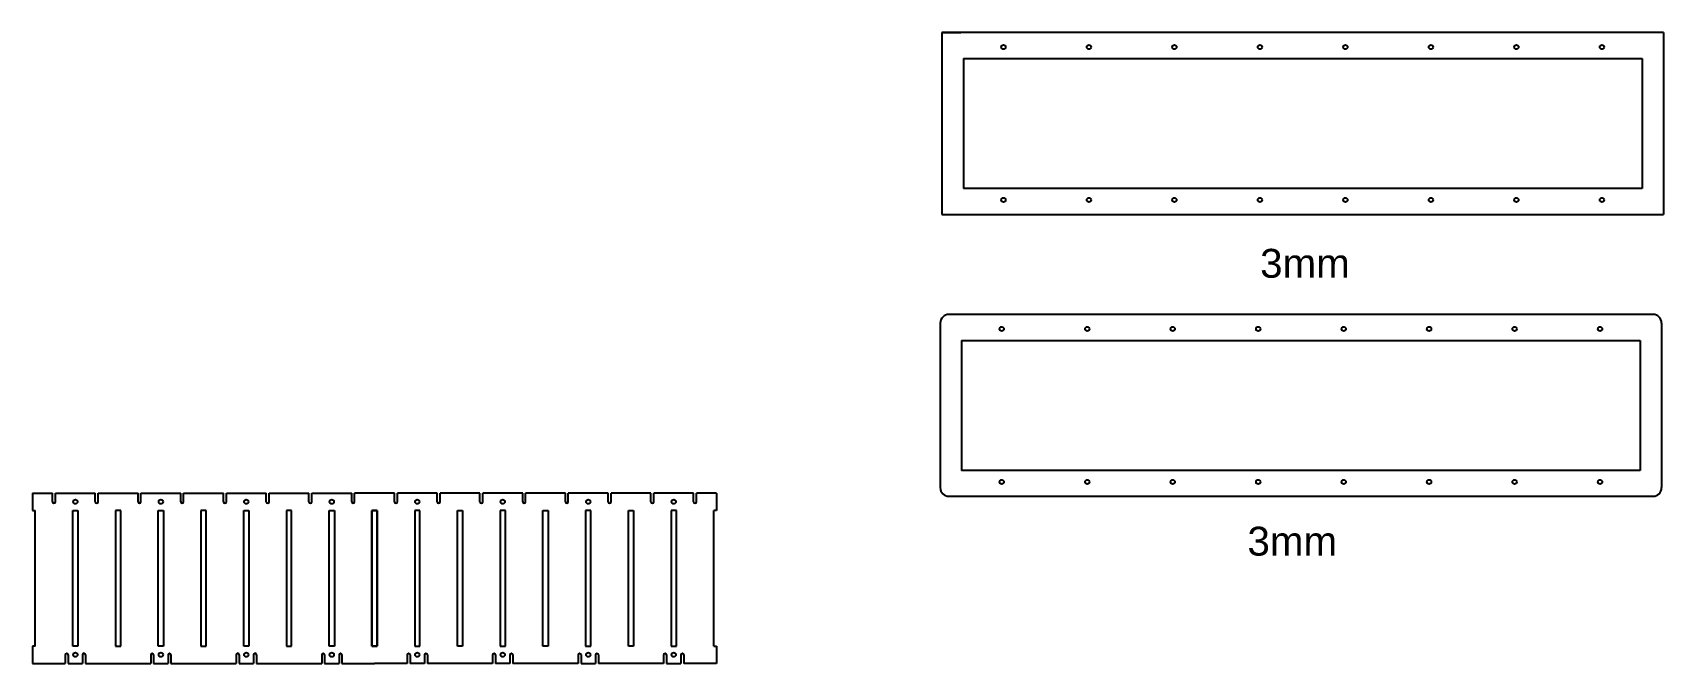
# Model space of a CAD drawing. Header units: inches. Extents: x 10703 to 14699, y 3470 to 5881.
# Drawn here: x 10703 to 11833, y 5444 to 5881 of the extents above; entities that cross this region are included whole.
import ezdxf

# ---------------------------------------------------------------- set-up
doc = ezdxf.new("R2010")
doc.units = ezdxf.units.IN
doc.header["$MEASUREMENT"] = 0
doc.layers.get('0').update_dxf_attribs({"true_color": 0xc2ced6})
doc.styles.get("Standard").update_dxf_attribs({"font": 'arial.ttf', "height": 5})

msp = doc.modelspace()

# ---------------------------------------------------------------- texts
at = {"char_height": 20, "attachment_point": 1}
for insert in [(11553.28152, 5731.17567), (11544.49763, 5538.61246)]:
    msp.add_mtext_dynamic_manual_height_columns('3mm', width=178.0963449, gutter_width=1, heights=[0], dxfattribs=dict(at, insert=insert))

# ---------------------------------------------------------------- linework, layer by layer
for p, q in [((11832.55141, 5881.0519), (11332.95141, 5881.0519)), ((11332.95141, 5881.0519), (11345.95141, 5881.0519)), ((11332.95141, 5881.0519), (11332.95141, 5755.0519)), ((11832.55141, 5881.0519), (11819.55141, 5881.0519)), ((11832.55141, 5881.0519), (11832.55141, 5755.0519)), ((11347.75141, 5863.0519), (11347.75141, 5773.0519)), ((11347.75141, 5863.0519), (11817.75141, 5863.0519)), ((11347.75141, 5863.0519), (11375.55141, 5863.0519)), ((11375.55141, 5863.0519), (11434.75141, 5863.0519)), ((11817.75141, 5863.0519), (11817.75141, 5773.0519)), ((11817.75141, 5773.0519), (11347.75141, 5773.0519)), ((11332.95141, 5755.0519), (11832.55141, 5755.0519)), ((11825.33804, 5685.70603), (11337.73804, 5685.70603)), ((11331.73804, 5679.70603), (11331.73804, 5565.70603)), ((11831.33804, 5679.70603), (11831.33804, 5565.70603)), ((11346.53804, 5667.70603), (11346.53804, 5577.70603)), ((11346.53804, 5667.70603), (11816.53804, 5667.70603)), ((11346.53804, 5667.70603), (11374.33804, 5667.70603)), ((11374.33804, 5667.70603), (11433.53804, 5667.70603)), ((11816.53804, 5667.70603), (11816.53804, 5577.70603)), ((11816.53804, 5577.70603), (11346.53804, 5577.70603)), ((10703.18224, 5561.91315), (10716.98224, 5561.91315)), ((10703.18224, 5561.91315), (10703.18224, 5549.91316)), ((10716.98224, 5555.91316), (10716.98224, 5561.91315)), ((10718.98224, 5555.91316), (10718.98224, 5561.91315)), ((10718.98224, 5561.91315), (10746.58224, 5561.91315)), ((10746.58224, 5555.91316), (10746.58224, 5561.91315)), ((10748.58224, 5555.91316), (10748.58224, 5561.91315)), ((10748.58224, 5561.91315), (10776.18224, 5561.91315)), ((10776.18224, 5555.91316), (10776.18224, 5561.91315)), ((10778.18224, 5555.91316), (10778.18224, 5561.91315)), ((10778.18224, 5561.91315), (10805.78224, 5561.91315)), ((10805.78224, 5555.91316), (10805.78224, 5561.91315)), ((10807.78224, 5555.91316), (10807.78224, 5561.91315)), ((10807.78224, 5561.91315), (10835.38224, 5561.91315)), ((10835.38224, 5555.91316), (10835.38224, 5561.91315)), ((10837.38224, 5555.91316), (10837.38224, 5561.91315)), ((10837.38224, 5561.91315), (10864.98224, 5561.91315)), ((10864.98224, 5555.91316), (10864.98224, 5561.91315)), ((10866.98224, 5555.91316), (10866.98224, 5561.91315)), ((10866.98224, 5561.91315), (10894.58224, 5561.91315)), ((10894.58224, 5555.91316), (10894.58224, 5561.91315)), ((10896.58224, 5555.91316), (10896.58224, 5561.91315)), ((10896.58224, 5561.91315), (10924.18224, 5561.91315)), ((10924.18224, 5555.91316), (10924.18224, 5561.91315)), ((10926.18224, 5555.91316), (10926.18224, 5561.91315)), ((10953.78224, 5561.91315), (10926.18224, 5561.91315)), ((10953.78224, 5555.91316), (10953.78224, 5561.91315)), ((10955.78224, 5555.91316), (10955.78224, 5561.91315)), ((10983.38224, 5561.91315), (10955.78224, 5561.91315)), ((10983.38224, 5555.91316), (10983.38224, 5561.91315)), ((10985.38224, 5555.91316), (10985.38224, 5561.91315)), ((11012.98224, 5561.91315), (10985.38224, 5561.91315)), ((11012.98224, 5555.91316), (11012.98224, 5561.91315)), ((11014.98224, 5555.91316), (11014.98224, 5561.91315)), ((11042.58224, 5561.91315), (11014.98224, 5561.91315)), ((11042.58224, 5555.91316), (11042.58224, 5561.91315)), ((11044.58224, 5555.91316), (11044.58224, 5561.91315)), ((11072.18224, 5561.91315), (11044.58224, 5561.91315)), ((11072.18224, 5555.91316), (11072.18224, 5561.91315)), ((11074.18224, 5555.91316), (11074.18224, 5561.91315)), ((11101.78224, 5561.91315), (11074.18224, 5561.91315)), ((11101.78224, 5555.91316), (11101.78224, 5561.91315)), ((11103.78224, 5555.91316), (11103.78224, 5561.91315)), ((11131.38224, 5561.91315), (11103.78224, 5561.91315)), ((11131.38224, 5555.91316), (11131.38224, 5561.91315)), ((11133.38224, 5555.91316), (11133.38224, 5561.91315)), ((11160.98224, 5561.91315), (11133.38224, 5561.91315)), ((11160.98224, 5555.91316), (11160.98224, 5561.91315)), ((11162.98224, 5555.91316), (11162.98224, 5561.91315)), ((11176.78224, 5561.91315), (11162.98224, 5561.91315)), ((11176.78224, 5561.91315), (11176.78224, 5549.91316)), ((11337.73804, 5559.70603), (11825.33804, 5559.70603)), ((10703.18224, 5549.91316), (10704.98224, 5549.91316)), ((10704.98224, 5455.91313), (10704.98224, 5549.91316)), ((10730.98224, 5547.91316), (10730.98224, 5549.91316)), ((10730.98224, 5549.91316), (10734.58224, 5549.91316)), ((10730.98224, 5457.91313), (10730.98224, 5547.91316)), ((10734.58224, 5549.91316), (10734.58224, 5547.91316)), ((10734.58224, 5547.91316), (10734.58224, 5457.91313)), ((10764.18224, 5549.91316), (10760.58224, 5549.91316)), ((10760.58224, 5549.91316), (10760.58224, 5547.91316)), ((10760.58224, 5547.91316), (10760.58224, 5457.91313)), ((10764.18224, 5547.91316), (10764.18224, 5549.91316)), ((10764.18224, 5457.91313), (10764.18224, 5547.91316)), ((10790.18224, 5547.91316), (10790.18224, 5549.91316)), ((10790.18224, 5549.91316), (10793.78224, 5549.91316)), ((10790.18224, 5457.91313), (10790.18224, 5547.91316)), ((10793.78224, 5549.91316), (10793.78224, 5547.91316)), ((10793.78224, 5547.91316), (10793.78224, 5457.91313)), ((10823.38224, 5549.91316), (10819.78224, 5549.91316)), ((10819.78224, 5549.91316), (10819.78224, 5547.91316)), ((10819.78224, 5547.91316), (10819.78224, 5457.91313)), ((10823.38224, 5547.91316), (10823.38224, 5549.91316)), ((10823.38224, 5457.91313), (10823.38224, 5547.91316)), ((10849.38224, 5547.91316), (10849.38224, 5549.91316)), ((10849.38224, 5549.91316), (10852.98224, 5549.91316)), ((10849.38224, 5457.91313), (10849.38224, 5547.91316)), ((10852.98224, 5549.91316), (10852.98224, 5547.91316)), ((10852.98224, 5547.91316), (10852.98224, 5457.91313)), ((10882.58224, 5549.91316), (10878.98224, 5549.91316)), ((10878.98224, 5549.91316), (10878.98224, 5547.91316)), ((10878.98224, 5547.91316), (10878.98224, 5457.91313)), ((10882.58224, 5547.91316), (10882.58224, 5549.91316)), ((10882.58224, 5457.91313), (10882.58224, 5547.91316)), ((10908.58224, 5547.91316), (10908.58224, 5549.91316)), ((10908.58224, 5549.91316), (10912.18224, 5549.91316)), ((10908.58224, 5457.91313), (10908.58224, 5547.91316)), ((10912.18224, 5549.91316), (10912.18224, 5547.91316)), ((10912.18224, 5547.91316), (10912.18224, 5457.91313)), ((10941.78224, 5549.91316), (10938.18224, 5549.91316)), ((10938.18224, 5549.91316), (10938.18224, 5547.91316)), ((10938.18224, 5547.91316), (10938.18224, 5549.91316)), ((10938.18224, 5549.91316), (10941.78224, 5549.91316)), ((10938.18224, 5547.91316), (10938.18224, 5457.91313)), ((10938.18224, 5457.91313), (10938.18224, 5547.91316)), ((10941.78224, 5547.91316), (10941.78224, 5549.91316)), ((10941.78224, 5549.91316), (10941.78224, 5547.91316)), ((10941.78224, 5457.91313), (10941.78224, 5547.91316)), ((10941.78224, 5547.91316), (10941.78224, 5457.91313)), ((10971.38224, 5549.91316), (10967.78224, 5549.91316)), ((10967.78224, 5549.91316), (10967.78224, 5547.91316)), ((10967.78224, 5547.91316), (10967.78224, 5457.91313)), ((10971.38224, 5547.91316), (10971.38224, 5549.91316)), ((10971.38224, 5457.91313), (10971.38224, 5547.91316)), ((10997.38224, 5547.91316), (10997.38224, 5549.91316)), ((10997.38224, 5549.91316), (11000.98224, 5549.91316)), ((10997.38224, 5457.91313), (10997.38224, 5547.91316)), ((11000.98224, 5549.91316), (11000.98224, 5547.91316)), ((11000.98224, 5547.91316), (11000.98224, 5457.91313)), ((11030.58224, 5549.91316), (11026.98224, 5549.91316)), ((11026.98224, 5549.91316), (11026.98224, 5547.91316)), ((11026.98224, 5547.91316), (11026.98224, 5457.91313)), ((11030.58224, 5547.91316), (11030.58224, 5549.91316)), ((11030.58224, 5457.91313), (11030.58224, 5547.91316)), ((11056.58224, 5547.91316), (11056.58224, 5549.91316)), ((11056.58224, 5549.91316), (11060.18224, 5549.91316)), ((11056.58224, 5457.91313), (11056.58224, 5547.91316)), ((11060.18224, 5549.91316), (11060.18224, 5547.91316)), ((11060.18224, 5547.91316), (11060.18224, 5457.91313)), ((11089.78224, 5549.91316), (11086.18224, 5549.91316)), ((11086.18224, 5549.91316), (11086.18224, 5547.91316)), ((11086.18224, 5547.91316), (11086.18224, 5457.91313)), ((11089.78224, 5547.91316), (11089.78224, 5549.91316)), ((11089.78224, 5457.91313), (11089.78224, 5547.91316)), ((11115.78224, 5547.91316), (11115.78224, 5549.91316)), ((11115.78224, 5549.91316), (11119.38224, 5549.91316)), ((11115.78224, 5457.91313), (11115.78224, 5547.91316)), ((11119.38224, 5549.91316), (11119.38224, 5547.91316)), ((11119.38224, 5547.91316), (11119.38224, 5457.91313)), ((11148.98224, 5549.91316), (11145.38224, 5549.91316)), ((11145.38224, 5549.91316), (11145.38224, 5547.91316)), ((11145.38224, 5547.91316), (11145.38224, 5457.91313)), ((11148.98224, 5547.91316), (11148.98224, 5549.91316)), ((11148.98224, 5457.91313), (11148.98224, 5547.91316)), ((11176.78224, 5549.91316), (11174.98224, 5549.91316)), ((11174.98224, 5455.91313), (11174.98224, 5549.91316)), ((10704.98224, 5455.91313), (10703.18224, 5455.91313)), ((10703.18224, 5455.91313), (10703.18224, 5443.91315)), ((10730.98224, 5455.91313), (10730.98224, 5457.91313)), ((10734.58224, 5455.91313), (10730.98224, 5455.91313)), ((10734.58224, 5457.91313), (10734.58224, 5455.91313)), ((10760.58224, 5457.91313), (10760.58224, 5455.91313)), ((10760.58224, 5455.91313), (10764.18224, 5455.91313)), ((10764.18224, 5455.91313), (10764.18224, 5457.91313)), ((10790.18224, 5455.91313), (10790.18224, 5457.91313)), ((10793.78224, 5455.91313), (10790.18224, 5455.91313)), ((10793.78224, 5457.91313), (10793.78224, 5455.91313)), ((10819.78224, 5457.91313), (10819.78224, 5455.91313)), ((10819.78224, 5455.91313), (10823.38224, 5455.91313)), ((10823.38224, 5455.91313), (10823.38224, 5457.91313)), ((10849.38224, 5455.91313), (10849.38224, 5457.91313)), ((10852.98224, 5455.91313), (10849.38224, 5455.91313)), ((10852.98224, 5457.91313), (10852.98224, 5455.91313)), ((10878.98224, 5457.91313), (10878.98224, 5455.91313)), ((10878.98224, 5455.91313), (10882.58224, 5455.91313)), ((10882.58224, 5455.91313), (10882.58224, 5457.91313)), ((10908.58224, 5455.91313), (10908.58224, 5457.91313)), ((10912.18224, 5455.91313), (10908.58224, 5455.91313)), ((10912.18224, 5457.91313), (10912.18224, 5455.91313)), ((10938.18224, 5457.91313), (10938.18224, 5455.91313)), ((10938.18224, 5455.91313), (10938.18224, 5457.91313)), ((10938.18224, 5455.91313), (10941.78224, 5455.91313)), ((10941.78224, 5455.91313), (10938.18224, 5455.91313)), ((10941.78224, 5455.91313), (10941.78224, 5457.91313)), ((10941.78224, 5457.91313), (10941.78224, 5455.91313)), ((10967.78224, 5457.91313), (10967.78224, 5455.91313)), ((10967.78224, 5455.91313), (10971.38224, 5455.91313)), ((10971.38224, 5455.91313), (10971.38224, 5457.91313)), ((10997.38224, 5455.91313), (10997.38224, 5457.91313)), ((11000.98224, 5455.91313), (10997.38224, 5455.91313)), ((11000.98224, 5457.91313), (11000.98224, 5455.91313)), ((11026.98224, 5457.91313), (11026.98224, 5455.91313)), ((11026.98224, 5455.91313), (11030.58224, 5455.91313)), ((11030.58224, 5455.91313), (11030.58224, 5457.91313)), ((11056.58224, 5455.91313), (11056.58224, 5457.91313)), ((11060.18224, 5455.91313), (11056.58224, 5455.91313)), ((11060.18224, 5457.91313), (11060.18224, 5455.91313)), ((11086.18224, 5457.91313), (11086.18224, 5455.91313)), ((11086.18224, 5455.91313), (11089.78224, 5455.91313)), ((11089.78224, 5455.91313), (11089.78224, 5457.91313)), ((11115.78224, 5455.91313), (11115.78224, 5457.91313)), ((11119.38224, 5455.91313), (11115.78224, 5455.91313)), ((11119.38224, 5457.91313), (11119.38224, 5455.91313)), ((11145.38224, 5457.91313), (11145.38224, 5455.91313)), ((11145.38224, 5455.91313), (11148.98224, 5455.91313)), ((11148.98224, 5455.91313), (11148.98224, 5457.91313)), ((11174.98224, 5455.91313), (11176.78224, 5455.91313)), ((11176.78224, 5455.91313), (11176.78224, 5443.91315)), ((10703.18224, 5443.91315), (10725.78224, 5443.91315)), ((10725.78224, 5449.91313), (10725.78224, 5443.91315)), ((10727.78224, 5449.91313), (10727.78224, 5443.91315)), ((10727.78224, 5443.91315), (10737.78224, 5443.91315)), ((10737.78224, 5449.91313), (10737.78224, 5443.91315)), ((10739.78224, 5449.91313), (10739.78224, 5443.91315)), ((10739.78224, 5443.91315), (10784.98224, 5443.91315)), ((10784.98224, 5449.91313), (10784.98224, 5443.91315)), ((10786.98224, 5449.91313), (10786.98224, 5443.91315)), ((10786.98224, 5443.91315), (10796.98224, 5443.91315)), ((10796.98224, 5449.91313), (10796.98224, 5443.91315)), ((10798.98224, 5449.91313), (10798.98224, 5443.91315)), ((10798.98224, 5443.91315), (10844.18224, 5443.91315)), ((10844.18224, 5449.91313), (10844.18224, 5443.91315)), ((10846.18224, 5449.91313), (10846.18224, 5443.91315)), ((10846.18224, 5443.91315), (10856.18224, 5443.91315)), ((10856.18224, 5449.91313), (10856.18224, 5443.91315)), ((10858.18224, 5449.91313), (10858.18224, 5443.91315)), ((10858.18224, 5443.91315), (10903.38224, 5443.91315)), ((10903.38224, 5449.91313), (10903.38224, 5443.91315)), ((10905.38224, 5449.91313), (10905.38224, 5443.91315)), ((10905.38224, 5443.91315), (10915.38224, 5443.91315)), ((10915.38224, 5449.91313), (10915.38224, 5443.91315)), ((10917.38224, 5449.91313), (10917.38224, 5443.91315)), ((10917.38224, 5443.91315), (10939.98224, 5443.91315)), ((10962.58224, 5443.91315), (10939.98224, 5443.91315)), ((10962.58224, 5449.91313), (10962.58224, 5443.91315)), ((10964.58224, 5449.91313), (10964.58224, 5443.91315)), ((10974.58224, 5443.91315), (10964.58224, 5443.91315)), ((10974.58224, 5449.91313), (10974.58224, 5443.91315)), ((10976.58224, 5449.91313), (10976.58224, 5443.91315)), ((11021.78224, 5443.91315), (10976.58224, 5443.91315)), ((11021.78224, 5449.91313), (11021.78224, 5443.91315)), ((11023.78224, 5449.91313), (11023.78224, 5443.91315)), ((11033.78224, 5443.91315), (11023.78224, 5443.91315)), ((11033.78224, 5449.91313), (11033.78224, 5443.91315)), ((11035.78224, 5449.91313), (11035.78224, 5443.91315)), ((11080.98224, 5443.91315), (11035.78224, 5443.91315)), ((11080.98224, 5449.91313), (11080.98224, 5443.91315)), ((11082.98224, 5449.91313), (11082.98224, 5443.91315)), ((11082.98224, 5443.91315), (11092.98224, 5443.91315)), ((11092.98224, 5449.91313), (11092.98224, 5443.91315)), ((11094.98224, 5449.91313), (11094.98224, 5443.91315)), ((11140.18224, 5443.91315), (11094.98224, 5443.91315)), ((11140.18224, 5449.91313), (11140.18224, 5443.91315)), ((11142.18224, 5449.91313), (11142.18224, 5443.91315)), ((11142.18224, 5443.91315), (11152.18224, 5443.91315)), ((11152.18224, 5449.91313), (11152.18224, 5443.91315)), ((11154.18224, 5449.91313), (11154.18224, 5443.91315)), ((11176.78224, 5443.91315), (11154.18224, 5443.91315))]:
    msp.add_line(p, q)
for centre in [(11375.55141, 5871.0519), (11434.75141, 5871.0519), (11493.95141, 5871.0519), (11553.15141, 5871.0519), (11612.35141, 5871.0519), (11671.55141, 5871.0519), (11730.75141, 5871.0519), (11789.95141, 5871.0519), (11375.55141, 5765.0519), (11434.75141, 5765.0519), (11493.95141, 5765.0519), (11553.15141, 5765.0519), (11612.35141, 5765.0519), (11671.55141, 5765.0519), (11730.75141, 5765.0519), (11789.95141, 5765.0519), (11374.33804, 5675.70603), (11433.53804, 5675.70603), (11492.73804, 5675.70603), (11551.93804, 5675.70603), (11611.13804, 5675.70603), (11670.33804, 5675.70603), (11729.53804, 5675.70603), (11788.73804, 5675.70603), (11374.33804, 5569.70603), (11433.53804, 5569.70603), (11492.73804, 5569.70603), (11551.93804, 5569.70603), (11611.13804, 5569.70603), (11670.33804, 5569.70603), (11729.53804, 5569.70603), (11788.73804, 5569.70603), (10732.78224, 5555.91316), (10791.98224, 5555.91316), (10851.18224, 5555.91316), (10910.38224, 5555.91316), (10969.58224, 5555.91316), (11028.78224, 5555.91316), (11087.98224, 5555.91316), (11147.18224, 5555.91316), (10732.78224, 5449.91313), (10791.98224, 5449.91313), (10851.18224, 5449.91313), (10910.38224, 5449.91313), (10969.58224, 5449.91313), (11028.78224, 5449.91313), (11087.98224, 5449.91313), (11147.18224, 5449.91313)]:
    msp.add_circle(centre, 1.5)
for centre, radius, start, end in [((11337.73804, 5679.70603), 6, 90, 180), ((11825.33804, 5679.70603), 6, 0, 90), ((11337.73804, 5565.70603), 6, 180, 270), ((11825.33804, 5565.70603), 6, 270, 0), ((10717.98224, 5555.91316), 1, 180, 0), ((10747.58224, 5555.91316), 1, 180, 0), ((10777.18224, 5555.91316), 1, 180, 0), ((10806.78224, 5555.91316), 1, 180, 0), ((10836.38224, 5555.91316), 1, 180, 0), ((10865.98224, 5555.91316), 1, 180, 0), ((10895.58224, 5555.91316), 1, 180, 0), ((10925.18224, 5555.91316), 1, 180, 0), ((10954.78224, 5555.91316), 1, 180, 0), ((10984.38224, 5555.91316), 1, 180, 0), ((11013.98224, 5555.91316), 1, 180, 0), ((11043.58224, 5555.91316), 1, 180, 0), ((11073.18224, 5555.91316), 1, 180, 0), ((11102.78224, 5555.91316), 1, 180, 0), ((11132.38224, 5555.91316), 1, 180, 0), ((11161.98224, 5555.91316), 1, 180, 0), ((10726.78224, 5449.91313), 1, 0, 180), ((10738.78224, 5449.91313), 1, 0, 180), ((10785.98224, 5449.91313), 1, 0, 180), ((10797.98224, 5449.91313), 1, 0, 180), ((10845.18224, 5449.91313), 1, 0, 180), ((10857.18224, 5449.91313), 1, 0, 180), ((10904.38224, 5449.91313), 1, 0, 180), ((10916.38224, 5449.91313), 1, 0, 180), ((10963.58224, 5449.91313), 1, 0, 180), ((10975.58224, 5449.91313), 1, 0, 180), ((11022.78224, 5449.91313), 1, 0, 180), ((11034.78224, 5449.91313), 1, 0, 180), ((11081.98224, 5449.91313), 1, 0, 180), ((11093.98224, 5449.91313), 1, 0, 180), ((11141.18224, 5449.91313), 1, 0, 180), ((11153.18224, 5449.91313), 1, 0, 180)]:
    msp.add_arc(centre, radius, start, end)

msp.set_redraw_order([(e.dxf.handle, doc.entitydb.next_handle()) for e in msp.query("TEXT MTEXT ATTDEF DIMENSION ARC_DIMENSION")])  # texts and dimensions are drawn at this point

doc.saveas('drawing.dxf')
